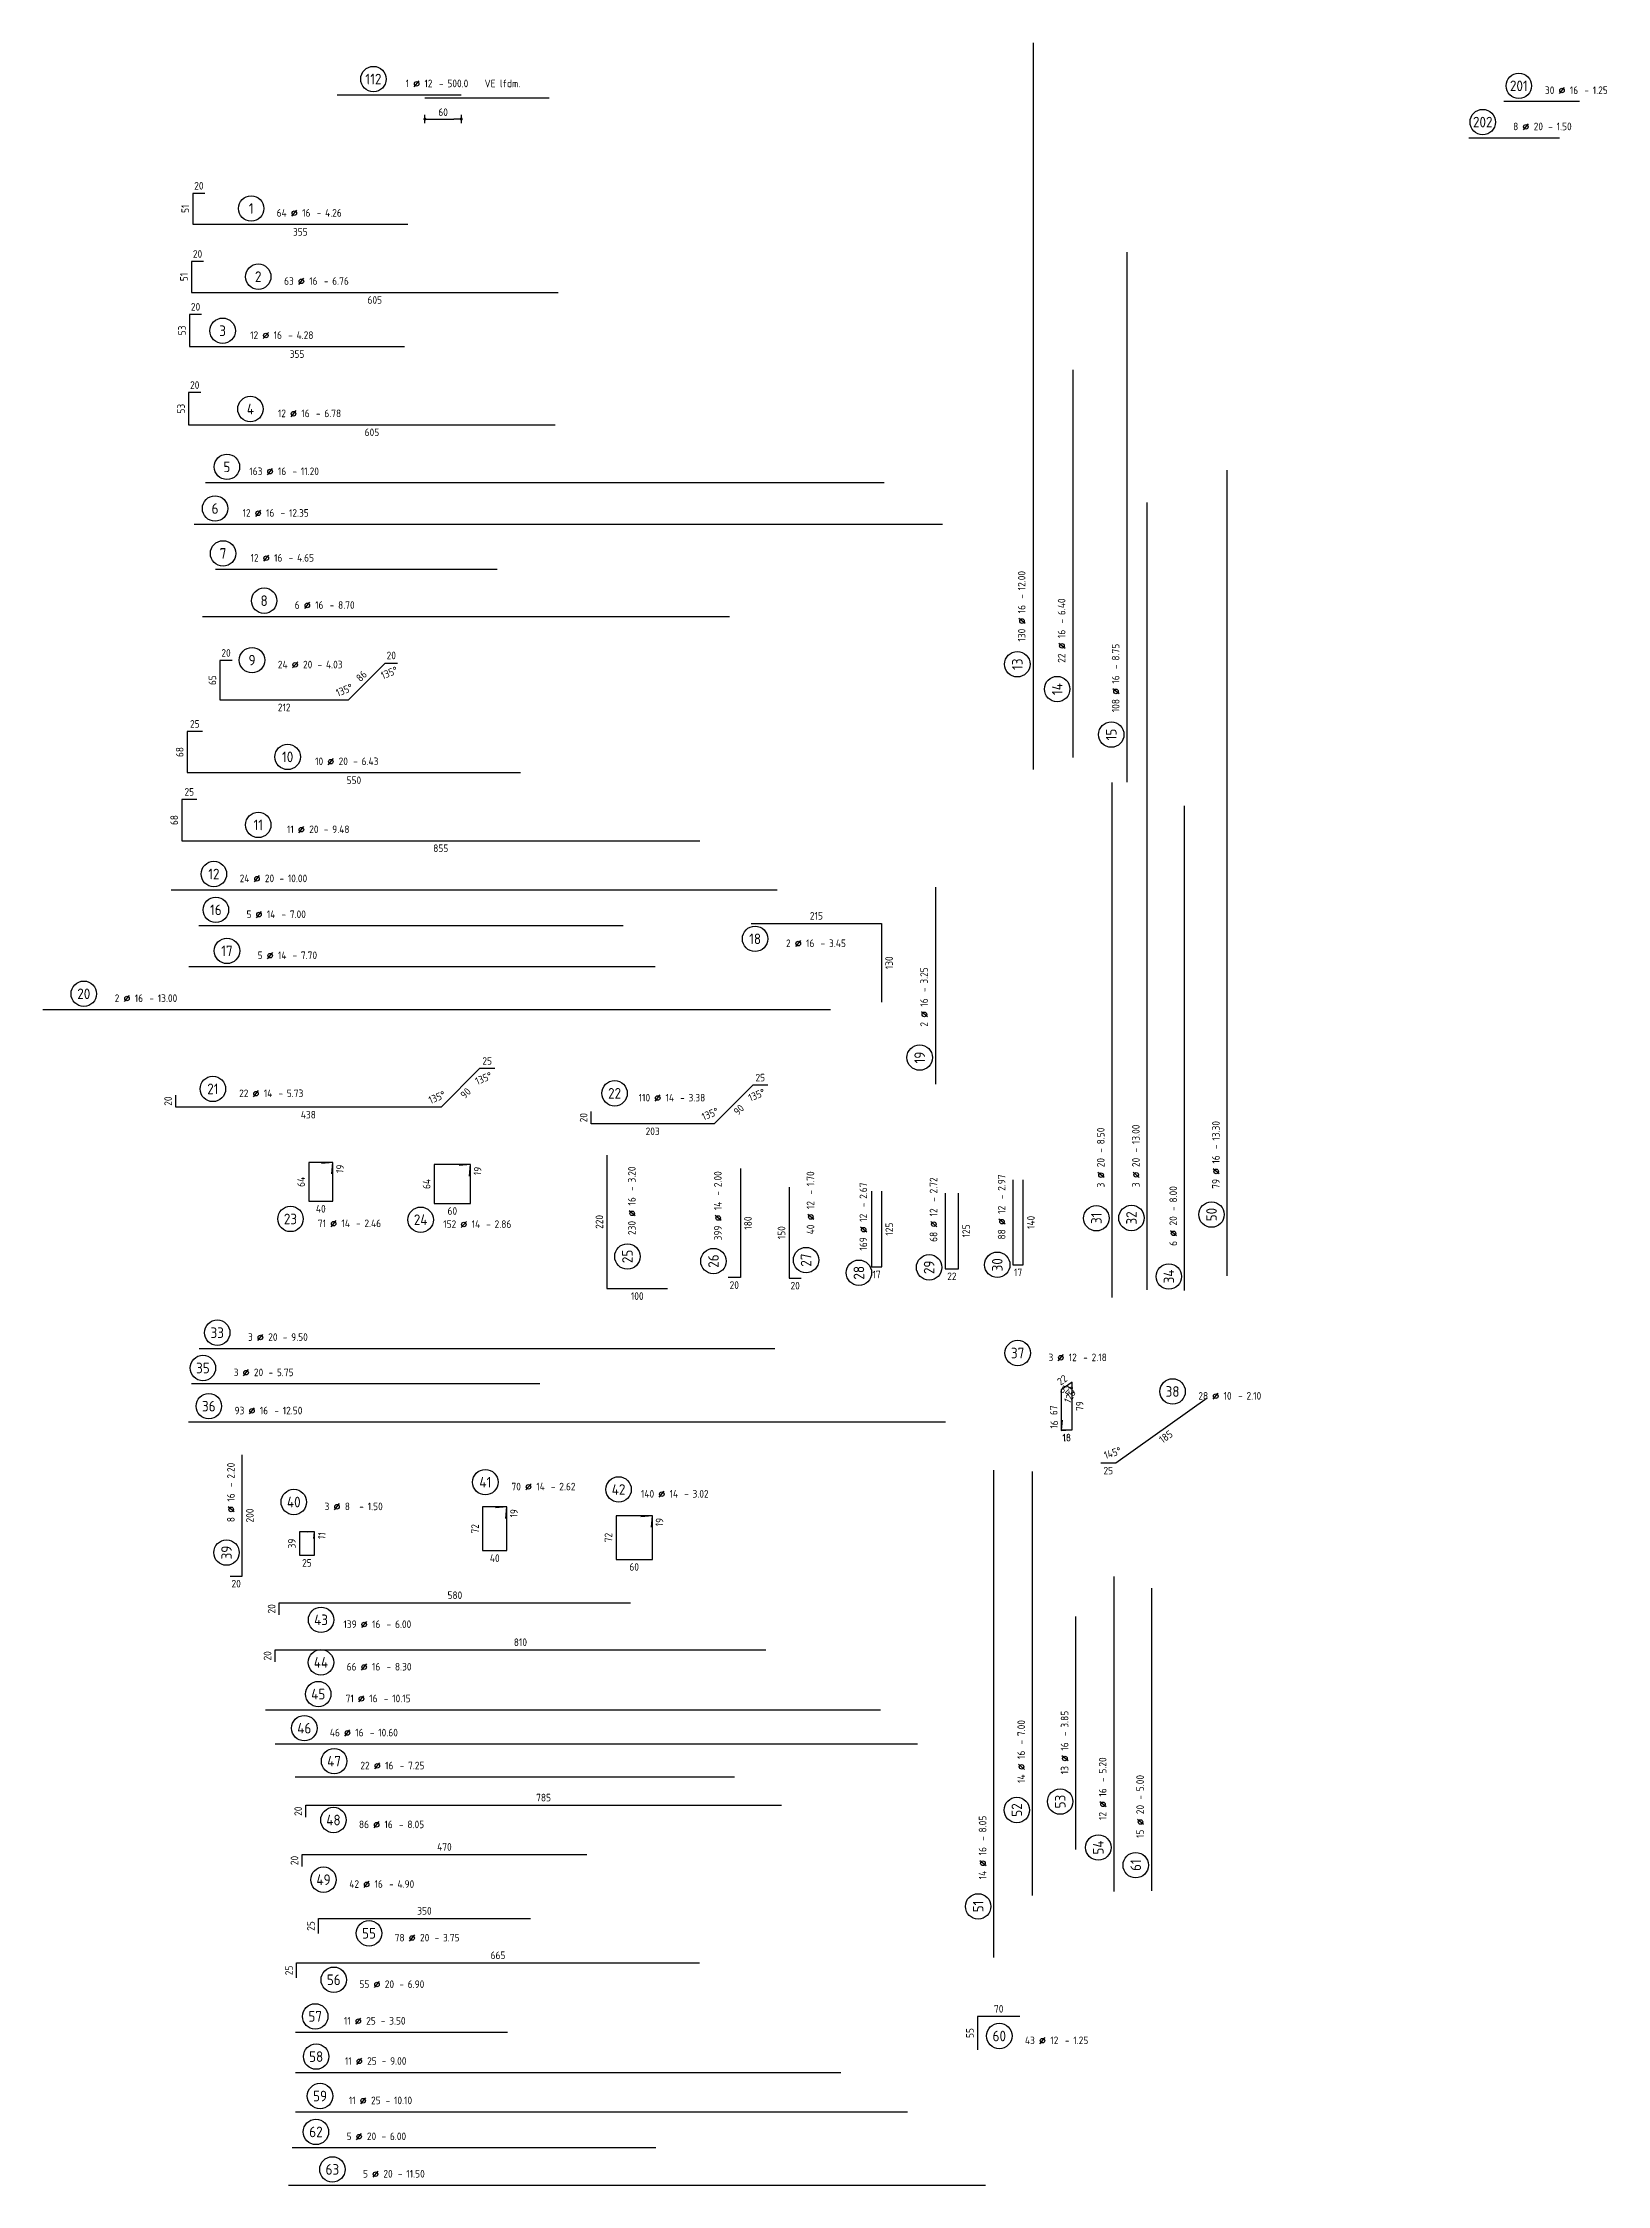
# Model space of a CAD drawing. Extents: x -59 to 99, y -34 to 56.
# Drawn here: x 73.45 to 99.27, y 9.22 to 44.59 of the extents above; entities that cross this region are included whole.
import ezdxf
from ezdxf.enums import TextEntityAlignment as Align

# ---------------------------------------------------------------- set-up
doc = ezdxf.new("R2010")
doc.units = 0
doc.header["$LTSCALE"] = 0.5
doc.linetypes.add('AUSGEZOGEN', pattern=[1000.01, 1000, 0.01])
for name, color, linetype in [('MASSE', 7, 'Continuous'), ('RND', 7, 'Continuous'), ('RND_BILD', 7, 'Continuous')]:
    doc.layers.add(name, color=color, linetype=linetype)
doc.styles.add('txt', font='isocp.shx')
doc.dimstyles.new('DOT_I', dxfattribs={"dimscale": 0.5, "dimtxt": 0.25, "dimasz": 0.25, "dimexe": 0.1, "dimexo": 0.3, "dimgap": 0.1, "dimtad": 1, "dimdec": 3, "dimzin": 3, "dimtxsty": 'txt', "dimblk": 'DOT', "dimblk1": 'DOT', "dimblk2": 'DOT', "dimsah": 1, "dimcen": 0.1, "dimse1": 1, "dimse2": 1, "dimazin": 0, "dimtfac": 1, "dimtdec": 4, "dimtix": 1, "dimtmove": 2, "dimatfit": 3, "dimfxl": 0, "dimtvp": 1, "dimtolj": 1, "dimtzin": 0, "dimarcsym": 0})

msp = doc.modelspace()

# ---------------------------------------------------------------- texts
at = {"layer": 'RND', "color": 7, "linetype": 'AUSGEZOGEN', "style": 'txt'}
for s, p in [('20', (76.47213, 34.5156)), ('20', (79.20024, 34.47371)), ('212', (77.43213, 33.6156)), ('25', (75.95742, 33.34374)), ('25', (75.86601, 32.22079)), ('550', (78.58242, 32.41374)), ('855', (80.01601, 31.29079)), ('215', (86.21662, 30.17483)), ('203', (83.5141, 26.61729)), ('40', (78.03648, 25.33817)), ('60', (80.20736, 25.30209)), ('20', (84.86174, 24.07779)), ('20', (85.86621, 24.06898)), ('17', (87.20933, 24.25242)), ('22', (88.45321, 24.22269)), ('17', (89.54665, 24.28861)), ('100', (83.25975, 23.89605)), ('18', (90.34806, 21.56121)), ('25', (91.03446, 21.01486)), ('25', (77.80768, 19.49149)), ('40', (80.90771, 19.56985)), ('60', (83.20923, 19.42488)), ('20', (76.63978, 19.1493)), ('580', (80.24929, 18.95806)), ('810', (81.33141, 18.18224)), ('785', (81.71347, 15.61728)), ('470', (80.07666, 14.80322)), ('350', (79.74716, 13.74712)), ('665', (80.96121, 13.01366)), ('70', (89.22612, 12.12898))]:
    msp.add_text(s, height=0.125, dxfattribs=at).set_placement(p, align=Align.MIDDLE)
for s, rotation, p in [('65', 90, (76.24713, 34.0656)), ('86', 45, (78.70779, 34.13304)), ('68', 90, (75.70742, 32.87874)), ('68', 90, (75.61601, 31.75579)), ('130', 90, (87.41662, 29.39983)), ('25', 360, (80.7823, 27.77769)), ('90', 45, (80.42749, 27.2461)), ('25', 360, (85.2905, 27.50369)), ('20', 90, (75.5159, 27.11629)), ('438', 360, (77.8309, 26.89129)), ('20', 90, (82.3741, 26.84229)), ('90', 45, (84.93569, 26.9721)), ('64', 90, (77.71148, 25.78317)), ('19', 84.999856, (78.35273, 25.99764)), ('64', 90, (79.78236, 25.74709)), ('19', 84.999856, (80.6236, 25.96156)), ('220', 90, (82.63475, 25.12105)), ('180', 90, (85.08674, 25.10279)), ('140', 90, (89.75665, 25.11361)), ('150', 90, (85.64121, 24.94398)), ('125', 90, (87.41933, 25.00242)), ('125', 90, (88.68821, 24.97269)), ('22', 35.837653, (90.27487, 22.51255)), ('67', 90, (90.13306, 22.01121)), ('79', 90, (90.56306, 22.08121)), ('16', 84.999856, (90.1405, 21.7768)), ('16', 5.000051, (90.34865, 21.55866)), ('185', 35.460397, (91.98541, 21.57468)), ('200', 90, (76.86478, 20.2743)), ('19', 84.999856, (81.22395, 20.30932)), ('19', 84.999856, (83.62548, 20.16434)), ('39', 90, (77.55768, 19.81149)), ('11', 84.999856, (78.05241, 19.9408)), ('72', 90, (80.58271, 20.05485)), ('72', 90, (82.78423, 19.90988)), ('20', 90, (77.22429, 18.73306)), ('20', 90, (77.15641, 17.95724)), ('20', 90, (77.66347, 15.39228)), ('20', 90, (77.60166, 14.57822)), ('25', 90, (77.87216, 13.49712)), ('25', 90, (77.51121, 12.76366)), ('55', 90, (88.75112, 11.72898))]:
    msp.add_text(s, height=0.125, rotation=rotation, dxfattribs=at).set_placement(p, align=Align.MIDDLE)
at = {"layer": 'RND_BILD', "color": 7, "linetype": 'AUSGEZOGEN', "style": 'txt'}
for s, p in [('20', (76.02376, 42.22793)), ('355', (77.69876, 41.46793)), ('20', (76.00231, 41.10267)), ('605', (78.92731, 40.34267)), ('20', (75.96963, 40.22972)), ('355', (77.64463, 39.44972)), ('20', (75.95532, 38.93762)), ('605', (78.88032, 38.15762))]:
    msp.add_text(s, height=0.125, dxfattribs=at).set_placement(p, align=Align.MIDDLE)
for s, p in [('51', (75.79876, 41.84793)), ('51', (75.77731, 40.72267)), ('53', (75.74463, 39.83972)), ('53', (75.73032, 38.54762))]:
    msp.add_text(s, height=0.125, rotation=90, dxfattribs=at).set_placement(p, align=Align.MIDDLE)

# ---------------------------------------------------------------- blocks, each defined once
blk = doc.blocks.new('RND_AUSZ')
at = {"layer": 'RND', "color": 7, "linetype": 'Continuous'}
blk.add_line((1.341, 0.262), (1.509, 0.466), dxfattribs=at)
at = {"layer": 'RND', "color": 1, "linetype": 'Continuous'}
blk.add_circle((0, 0.52), 0.42, dxfattribs=at)
at = {"layer": 'RND', "color": 7, "linetype": 'Continuous'}
blk.add_circle((1.425, 0.364), 0.075, dxfattribs=at)
at = {"layer": 'RND', "color": 7, "linetype": 'Continuous', "style": 'txt'}
blk.add_text('-', height=0.25, dxfattribs=at).set_placement((2.163, 0.25))
for tag, p in [('WIEOFT', (-0.536, 0.25)), ('STK', (1.174, 0.25))]:
    blk.add_attdef(tag, text='', height=0.25, dxfattribs=at).set_placement(p, align=Align.RIGHT)
at = {"layer": 'RND', "color": 1, "linetype": 'Continuous', "style": 'txt'}
blk.add_attdef('POS', text='', height=0.35, dxfattribs=at).set_placement((0, 0.52), align=Align.MIDDLE)
at = {"layer": 'RND', "color": 7, "linetype": 'Continuous', "style": 'txt'}
for tag, p in [('DS', (1.683, 0.25)), ('LANG', (2.441, 0.25)), ('TEXT', (3.669, 0.25))]:
    blk.add_attdef(tag, p, '', height=0.25, dxfattribs=at)
blk = doc.blocks.new('*D12')
at = {"layer": 'Defpoints', "color": 0, "linetype": 'AUSGEZOGEN', "transparency": 16777216}
for p in [(78.796, 34.045), (77.432, 33.741), (78.492, 33.841), (78.492, 33.741)]:
    blk.add_point(p, dxfattribs=at)
at = {"layer": 'RND', "color": 0, "linetype": 'AUSGEZOGEN', "transparency": 16777216, "insert": (78.425, 33.902), "char_height": 0.125, "attachment_point": 5, "rotation": 22.5, "style": 'txt'}
blk.add_mtext('\\A1;135°', dxfattribs=at)
blk = doc.blocks.new('DOT')
at = {"layer": 'MASSE', "color": 7, "linetype": 'Continuous'}
for p, q in [((0, 0), (-1, 0)), ((0, 0.54), (0, -0.54))]:
    blk.add_line(p, q, dxfattribs=at)
at = {"layer": 'MASSE', "color": 7, "linetype": 'Continuous', "const_width": 0.2}
blk.add_lwpolyline([(-0.1, 0, 1), (0.1, 0, 1)], format="xyb", close=True, dxfattribs=at)
blk = doc.blocks.new('*D13')
at = {"layer": 'Defpoints', "color": 0, "linetype": 'AUSGEZOGEN', "transparency": 16777216}
for p in [(79.1, 34.349), (79.2, 34.349), (78.796, 34.045), (79.1, 34.249)]:
    blk.add_point(p, dxfattribs=at)
at = {"layer": 'RND', "color": 0, "linetype": 'AUSGEZOGEN', "transparency": 16777216, "insert": (79.167, 34.187), "char_height": 0.125, "attachment_point": 5, "rotation": 22.5, "style": 'txt'}
blk.add_mtext('\\A1;135°', dxfattribs=at)
blk = doc.blocks.new('*D21')
at = {"layer": 'Defpoints', "color": 0, "linetype": 'AUSGEZOGEN', "transparency": 16777216}
for p in [(80.657, 27.653), (80.782, 27.653), (80.339, 27.334), (80.657, 27.553)]:
    blk.add_point(p, dxfattribs=at)
at = {"layer": 'RND', "color": 0, "linetype": 'AUSGEZOGEN', "transparency": 16777216, "insert": (80.724, 27.491), "char_height": 0.125, "attachment_point": 5, "rotation": 22.5, "style": 'txt'}
blk.add_mtext('\\A1;135°', dxfattribs=at)
blk = doc.blocks.new('*D22')
at = {"layer": 'Defpoints', "color": 0, "linetype": 'AUSGEZOGEN', "transparency": 16777216}
for p in [(80.339, 27.334), (77.831, 27.016), (80.021, 27.116), (80.021, 27.016)]:
    blk.add_point(p, dxfattribs=at)
at = {"layer": 'RND', "color": 0, "linetype": 'AUSGEZOGEN', "transparency": 16777216, "insert": (79.954, 27.178), "char_height": 0.125, "attachment_point": 5, "rotation": 22.5, "style": 'txt'}
blk.add_mtext('\\A1;135°', dxfattribs=at)
blk = doc.blocks.new('*D23')
at = {"layer": 'Defpoints', "color": 0, "linetype": 'AUSGEZOGEN', "transparency": 16777216}
for p in [(85.165, 27.379), (85.165, 27.279), (85.29, 27.379), (84.847, 27.06)]:
    blk.add_point(p, dxfattribs=at)
at = {"layer": 'RND', "color": 0, "linetype": 'AUSGEZOGEN', "transparency": 16777216, "insert": (85.232, 27.217), "char_height": 0.125, "attachment_point": 5, "rotation": 22.5, "style": 'txt'}
blk.add_mtext('\\A1;135°', dxfattribs=at)
blk = doc.blocks.new('*D24')
at = {"layer": 'Defpoints', "color": 0, "linetype": 'AUSGEZOGEN', "transparency": 16777216}
for p in [(84.847, 27.06), (83.514, 26.742), (84.529, 26.842), (84.529, 26.742)]:
    blk.add_point(p, dxfattribs=at)
at = {"layer": 'RND', "color": 0, "linetype": 'AUSGEZOGEN', "transparency": 16777216, "insert": (84.462, 26.904), "char_height": 0.125, "attachment_point": 5, "rotation": 22.5, "style": 'txt'}
blk.add_mtext('\\A1;135°', dxfattribs=at)
blk = doc.blocks.new('*D26')
at = {"layer": 'Defpoints', "color": 0, "linetype": 'AUSGEZOGEN', "transparency": 16777216}
for p in [(79.755, 43.68), (80.355, 43.68), (80.355, 43.33)]:
    blk.add_point(p, dxfattribs=at)
at = {"layer": 'RND', "color": 0, "linetype": 'AUSGEZOGEN', "lineweight": -2, "transparency": 16777216}
blk.add_line((79.88, 43.33), (80.23, 43.33), dxfattribs=at)
at = {"layer": 'RND', "color": 0, "linetype": 'AUSGEZOGEN', "lineweight": -2, "transparency": 16777216, "xscale": 0.125, "yscale": 0.125, "zscale": 0.125, "rotation": 180}
blk.add_blockref('DOT', (79.755, 43.33), dxfattribs=at)
at = {"layer": 'RND', "color": 0, "linetype": 'AUSGEZOGEN', "lineweight": -2, "transparency": 16777216, "xscale": 0.125, "yscale": 0.125, "zscale": 0.125}
blk.add_blockref('DOT', (80.355, 43.33), dxfattribs=at)
at = {"layer": 'RND', "color": 0, "linetype": 'AUSGEZOGEN', "transparency": 16777216, "insert": (80.055, 43.443), "char_height": 0.125, "attachment_point": 5, "style": 'txt'}
blk.add_mtext('\\A1;60', dxfattribs=at)
blk = doc.blocks.new('*D46')
at = {"layer": 'Defpoints', "color": 0, "linetype": 'AUSGEZOGEN', "transparency": 16777216}
for p in [(91.913, 21.676), (91.171, 21.239), (91.034, 21.14), (91.159, 21.14)]:
    blk.add_point(p, dxfattribs=at)
at = {"layer": 'RND', "color": 0, "linetype": 'AUSGEZOGEN', "transparency": 16777216, "insert": (91.106, 21.307), "char_height": 0.125, "attachment_point": 5, "rotation": 17.7302, "style": 'txt'}
blk.add_mtext('\\A1;145°', dxfattribs=at)
blk = doc.blocks.new('*D112')
at = {"layer": 'Defpoints', "color": 0, "linetype": 'AUSGEZOGEN', "transparency": 16777216}
for p in [(90.348, 22.411), (90.379, 22.395), (90.438, 22.476), (90.438, 22.081)]:
    blk.add_point(p, dxfattribs=at)
at = {"layer": 'RND', "color": 0, "linetype": 'AUSGEZOGEN', "lineweight": -2, "transparency": 16777216}
blk.add_arc((90.438, 22.476), 0.1, 215.8377, 270, dxfattribs=at)
at = {"layer": 'RND', "color": 0, "linetype": 'AUSGEZOGEN', "transparency": 16777216, "insert": (90.358, 22.32), "char_height": 0.125, "attachment_point": 5, "rotation": 332.9188, "style": 'txt'}
blk.add_mtext('\\A1;54°', dxfattribs=at)
blk = doc.blocks.new('*D113')
at = {"layer": 'Defpoints', "color": 0, "linetype": 'AUSGEZOGEN', "transparency": 16777216}
for p in [(90.258, 22.346), (90.348, 22.411), (90.258, 22.011), (90.325, 22.272)]:
    blk.add_point(p, dxfattribs=at)
at = {"layer": 'RND', "color": 0, "linetype": 'AUSGEZOGEN', "transparency": 16777216, "insert": (90.414, 22.267), "char_height": 0.125, "attachment_point": 5, "rotation": 62.9188, "style": 'txt'}
blk.add_mtext('\\A1;126°', dxfattribs=at)

# ---------------------------------------------------------------- dimensions: what is measured, and where the dimension line sits
at = {"layer": 'RND', "color": 7, "linetype": 'AUSGEZOGEN'}
dim = msp.add_linear_dim(base=(80.35531, 43.33002), p1=(79.75531, 43.68002), p2=(80.35531, 43.68002), dimstyle='DOT_I', override={"dimdec": 0, "dimlfac": 100}, dxfattribs=at)
dim.commit()
dim.dimension.update_dxf_attribs({"geometry": '*D26', "text_midpoint": (80.05531, 43.44252)})
for base, center, p1, p2, override, picture, middle in [((79.10024, 34.24871), (79.10024, 34.34871), (79.20024, 34.34871), (78.79618, 34.04465), {"dimdec": 4, "dimadec": 0}, '*D13', (79.16721, 34.18703)), ((78.49213, 33.8406), (78.49213, 33.7406), (78.79618, 34.04465), (77.43213, 33.7406), {"dimdec": 4, "dimadec": 0}, '*D12', (78.42516, 33.90228)), ((80.6573, 27.55269), (80.6573, 27.65269), (80.3391, 27.33449), (80.7823, 27.65269), {"dimdec": 2, "dimadec": 0}, '*D21', (80.72427, 27.49101)), ((80.0209, 27.11629), (80.0209, 27.01629), (77.8309, 27.01629), (80.3391, 27.33449), {"dimdec": 2, "dimadec": 0}, '*D22', (79.95393, 27.17797)), ((85.1655, 27.27869), (85.1655, 27.37869), (84.8473, 27.06049), (85.2905, 27.37869), {"dimdec": 2, "dimadec": 0}, '*D23', (85.23247, 27.21701)), ((84.5291, 26.84229), (84.5291, 26.74229), (83.5141, 26.74229), (84.8473, 27.06049), {"dimdec": 2, "dimadec": 0}, '*D24', (84.46213, 26.90397)), ((90.37913, 22.39542), (90.43806, 22.47621), (90.34806, 22.41121), (90.43806, 22.08121), {"dimdec": 4, "dimadec": 0}, '*D112', (90.35839, 22.3204)), ((90.3249, 22.27183), (90.25806, 22.34621), (90.25806, 22.01121), (90.34806, 22.41121), {"dimdec": 4, "dimadec": 0}, '*D113', (90.41387, 22.26654)), ((91.17054, 21.23925), (91.15946, 21.13986), (91.03446, 21.13986), (91.91289, 21.67649), {"dimdec": 2, "dimadec": 0}, '*D46', (91.10617, 21.30655))]:
    dim = msp.add_angular_dim_3p(base=base, center=center, p1=p1, p2=p2, dimstyle='DOT_I', override=override, dxfattribs=at)
    dim.commit()
    dim.dimension.update_dxf_attribs({"geometry": picture, "text_midpoint": middle, "dimtype": 165})

# ---------------------------------------------------------------- linework, layer by layer
at = {"layer": 'RND', "color": 1, "linetype": 'AUSGEZOGEN'}
for points in [[(89.79248, 44.58813), (89.79248, 32.58813)], [(78.30531, 43.73002), (80.35531, 43.73002)], [(79.75531, 43.68002), (81.80531, 43.68002)], [(98.81189, 43.61866), (97.56189, 43.61866)], [(96.98503, 43.01993), (98.48503, 43.01993)], [(76.12376, 42.10293), (75.92376, 42.10293), (75.92376, 41.59293), (79.47376, 41.59293)], [(91.34334, 41.13179), (91.34334, 32.38179)], [(76.10231, 40.97767), (75.90231, 40.97767), (75.90231, 40.46767), (81.95231, 40.46767)], [(76.06963, 40.10472), (75.86963, 40.10472), (75.86963, 39.57472), (79.41963, 39.57472)], [(90.45125, 39.18888), (90.45125, 32.78888)], [(76.05532, 38.81262), (75.85532, 38.81262), (75.85532, 38.28262), (81.90532, 38.28262)], [(92.99829, 24.23274), (92.99829, 37.53274)], [(76.13352, 37.32748), (87.33352, 37.32748)], [(91.67721, 23.99942), (91.67721, 36.99942)], [(75.9463, 36.63942), (88.2963, 36.63942)], [(76.30023, 35.898), (80.95024, 35.898)], [(76.08514, 35.11801), (84.78514, 35.11801)], [(76.57213, 34.3906), (76.37213, 34.3906), (76.37213, 33.7406), (78.49213, 33.7406), (79.10024, 34.34871), (79.30024, 34.34871)], [(76.08242, 33.21874), (75.83242, 33.21874), (75.83242, 32.53874), (81.33242, 32.53874)], [(91.09782, 23.87595), (91.09782, 32.37595)], [(75.99101, 32.09579), (75.74101, 32.09579), (75.74101, 31.41579), (84.29101, 31.41579)], [(92.29403, 23.99042), (92.29403, 31.99042)], [(75.56839, 30.60523), (85.56839, 30.60523)], [(88.18184, 30.64623), (88.18184, 27.39623)], [(76.02486, 30.01339), (83.02486, 30.01339)], [(85.14162, 30.04983), (87.29162, 30.04983), (87.29162, 28.74983)], [(75.85704, 29.33609), (83.55704, 29.33609)], [(73.44873, 28.62783), (86.44873, 28.62783)], [(80.9073, 27.65269), (80.6573, 27.65269), (80.0209, 27.01629), (75.6409, 27.01629), (75.6409, 27.21629)], [(85.4155, 27.37869), (85.1655, 27.37869), (84.5291, 26.74229), (82.4991, 26.74229), (82.4991, 26.94229)], [(82.75975, 26.22105), (82.75975, 24.02105), (83.75975, 24.02105)], [(78.21992, 25.9139), (78.23648, 26.10317), (77.83648, 26.10317), (77.83648, 25.46317), (78.23648, 25.46317), (78.23648, 26.10317), (78.04721, 26.08661)], [(80.4908, 25.87782), (80.50736, 26.06709), (79.90736, 26.06709), (79.90736, 25.42709), (80.50736, 25.42709), (80.50736, 26.06709), (80.31808, 26.05053)], [(84.96174, 26.00279), (84.96174, 24.20279), (84.76174, 24.20279)], [(85.76621, 25.69398), (85.76621, 24.19398), (85.96621, 24.19398)], [(87.12433, 25.62742), (87.12433, 24.37742), (87.29433, 24.37742), (87.29433, 25.62742)], [(88.34321, 25.59769), (88.34321, 24.34769), (88.56321, 24.34769), (88.56321, 25.59769)], [(89.46165, 25.81361), (89.46165, 24.41361), (89.63165, 24.41361), (89.63165, 25.81361)], [(76.03033, 23.03203), (85.53033, 23.03203)], [(81.65274, 22.44942), (75.90274, 22.44942)], [(90.272, 21.8456), (90.25806, 21.68621), (90.43806, 21.68621), (90.43806, 22.47621), (90.25806, 22.34621), (90.25806, 21.67621), (90.41745, 21.69016)], [(92.66632, 22.21312), (91.15946, 21.13986), (90.90946, 21.13986)], [(75.85017, 21.81948), (88.35017, 21.81948)], [(76.53978, 19.2743), (76.73978, 19.2743), (76.73978, 21.2743)], [(89.14723, 12.97451), (89.14723, 21.02451)], [(89.78525, 13.99798), (89.78525, 20.99798)], [(81.09115, 20.22557), (81.10771, 20.41485), (80.70771, 20.41485), (80.70771, 19.69485), (81.10771, 19.69485), (81.10771, 20.41485), (80.91843, 20.39829)], [(83.49267, 20.0806), (83.50923, 20.26988), (82.90923, 20.26988), (82.90923, 19.54988), (83.50923, 19.54988), (83.50923, 20.26988), (83.31996, 20.25332)], [(77.92309, 19.8969), (77.93268, 20.00649), (77.68268, 20.00649), (77.68268, 19.61649), (77.93268, 19.61649), (77.93268, 20.00649), (77.8231, 19.9969)], [(91.12975, 14.06589), (91.12975, 19.26589)], [(77.34929, 18.63306), (77.34929, 18.83306), (83.14929, 18.83306)], [(91.7477, 19.07707), (91.7477, 14.07707)], [(90.50092, 14.75827), (90.50092, 18.60827)], [(77.28141, 17.85724), (77.28141, 18.05724), (85.38141, 18.05724)], [(77.12382, 17.06594), (87.27382, 17.06594)], [(77.2848, 16.50256), (87.8848, 16.50256)], [(77.61518, 15.95862), (84.86518, 15.95862)], [(77.78847, 15.29228), (77.78847, 15.49228), (85.63847, 15.49228)], [(77.72666, 14.47822), (77.72666, 14.67822), (82.42666, 14.67822)], [(77.99716, 13.37212), (77.99716, 13.62212), (81.49716, 13.62212)], [(77.63621, 12.63866), (77.63621, 12.88866), (84.28621, 12.88866)], [(77.61903, 11.7437), (81.11903, 11.7437)], [(89.57612, 12.00398), (88.87612, 12.00398), (88.87612, 11.45398)], [(77.61903, 11.08061), (86.61903, 11.08061)], [(77.61903, 10.42933), (87.71903, 10.42933)], [(77.56535, 9.83684), (83.56535, 9.83684)], [(77.50524, 9.21791), (89.00524, 9.21791)]]:
    msp.add_lwpolyline(points, dxfattribs=at)

# ---------------------------------------------------------------- block references
at = {"layer": 'RND', "color": 7, "linetype": 'AUSGEZOGEN', "xscale": 0.5, "yscale": 0.5, "zscale": 0.5}
for p, values in [((78.90531, 43.73002), {'POS': '112', 'STK': '1', 'DS': '12', 'LANG': '500.0', 'TEXT': 'VE lfdm.'}), ((77.00405, 40.46767), {'POS': '2', 'STK': '63', 'DS': '16', 'LANG': '6.76'}), ((76.41598, 39.57472), {'POS': '3', 'STK': '12', 'DS': '16', 'LANG': '4.28'}), ((76.87431, 38.28262), {'POS': '4', 'STK': '12', 'DS': '16', 'LANG': '6.78'}), ((76.48649, 37.32748), {'POS': '5', 'STK': '163', 'DS': '16', 'LANG': '11.20'}), ((76.29109, 36.63942), {'POS': '6', 'STK': '12', 'DS': '16', 'LANG': '12.35'}), ((76.4238, 35.898), {'POS': '7', 'STK': '12', 'DS': '16', 'LANG': '4.65'}), ((77.10113, 35.11801), {'POS': '8', 'STK': '6', 'DS': '16', 'LANG': '8.70'}), ((76.90149, 34.13615), {'POS': '9', 'STK': '24', 'DS': '20', 'LANG': '4.03'}), ((77.00396, 31.41579), {'POS': '11', 'STK': '11', 'DS': '20', 'LANG': '9.48'}), ((76.27145, 30.60523), {'POS': '12', 'STK': '24', 'DS': '20', 'LANG': '10.00'}), ((76.25495, 27.05746), {'POS': '21', 'STK': '22', 'DS': '14', 'LANG': '5.73'}), ((82.88566, 26.98471), {'POS': '22', 'STK': '110', 'DS': '14', 'LANG': '3.38'}), ((77.53586, 24.91031), {'POS': '23', 'STK': '71', 'DS': '14', 'LANG': '2.46'}), ((79.68482, 24.89753), {'POS': '24', 'STK': '152', 'DS': '14', 'LANG': '2.86'}), ((76.32709, 23.03203), {'POS': '33', 'STK': '3', 'DS': '20', 'LANG': '9.50'}), ((92.09565, 22.0621), {'POS': '38', 'STK': '28', 'DS': '10', 'LANG': '2.10'}), ((80.7521, 20.56439), {'POS': '41', 'STK': '70', 'DS': '14', 'LANG': '2.62'}), ((82.95185, 20.44426), {'POS': '42', 'STK': '140', 'DS': '14', 'LANG': '3.02'}), ((77.59073, 20.23678), {'POS': '40', 'STK': '3', 'DS': '8', 'LANG': '1.50'}), ((77.99434, 17.06594), {'POS': '45', 'STK': '71', 'DS': '16', 'LANG': '10.15'}), ((78.25626, 15.95862), {'POS': '47', 'STK': '22', 'DS': '16', 'LANG': '7.25'}), ((78.25074, 12.34847), {'POS': '56', 'STK': '55', 'DS': '20', 'LANG': '6.90'}), ((77.95622, 9.83684), {'POS': '62', 'STK': '5', 'DS': '20', 'LANG': '6.00'})]:
    msp.add_blockref('RND_AUSZ', p, dxfattribs=at).add_auto_attribs(values)
at = {"layer": 'RND', "color": 1, "linetype": 'AUSGEZOGEN', "xscale": 0.5, "yscale": 0.5, "zscale": 0.5}
for p, values in [((97.81111, 43.61866), {'POS': '201', 'STK': '30', 'DS': '16', 'LANG': '1.25'}), ((97.21521, 43.01993), {'POS': '202', 'STK': '8', 'DS': '20', 'LANG': '1.50'}), ((76.88684, 41.59293), {'POS': '1', 'STK': '64', 'DS': '16', 'LANG': '4.26'}), ((77.4891, 32.53874), {'POS': '10', 'STK': '10', 'DS': '20', 'LANG': '6.43'}), ((76.30463, 30.01339), {'POS': '16', 'STK': '5', 'DS': '14', 'LANG': '7.00'}), ((85.20463, 29.5348), {'POS': '18', 'STK': '2', 'DS': '16', 'LANG': '3.45'}), ((89.53914, 22.69692), {'POS': '37', 'STK': '3', 'DS': '12', 'LANG': '2.18'}), ((76.09083, 22.44942), {'POS': '35', 'STK': '3', 'DS': '20', 'LANG': '5.75'}), ((76.18778, 21.81948), {'POS': '36', 'STK': '93', 'DS': '16', 'LANG': '12.50'}), ((78.04093, 18.29198), {'POS': '43', 'STK': '139', 'DS': '16', 'LANG': '6.00'}), ((78.03941, 17.58947), {'POS': '44', 'STK': '66', 'DS': '16', 'LANG': '8.30'}), ((77.7638, 16.50256), {'POS': '46', 'STK': '46', 'DS': '16', 'LANG': '10.60'}), ((78.24545, 14.98635), {'POS': '48', 'STK': '86', 'DS': '16', 'LANG': '8.05'}), ((78.08096, 14.00146), {'POS': '49', 'STK': '42', 'DS': '16', 'LANG': '4.90'}), ((78.8327, 13.11624), {'POS': '55', 'STK': '78', 'DS': '20', 'LANG': '3.75'}), ((77.94443, 11.7437), {'POS': '57', 'STK': '11', 'DS': '25', 'LANG': '3.50'}), ((89.23584, 11.42069), {'POS': '60', 'STK': '43', 'DS': '12', 'LANG': '1.25'})]:
    msp.add_blockref('RND_AUSZ', p, dxfattribs=at).add_auto_attribs(values)
at = {"layer": 'RND', "color": 1, "linetype": 'AUSGEZOGEN', "xscale": 0.5, "yscale": 0.5, "zscale": 0.5, "rotation": 90}
for p, values in [((89.79248, 34.32872), {'POS': '13', 'STK': '130', 'DS': '16', 'LANG': '12.00'}), ((91.09782, 25.18183), {'POS': '31', 'STK': '3', 'DS': '20', 'LANG': '8.50'}), ((91.67721, 25.18616), {'POS': '32', 'STK': '3', 'DS': '20', 'LANG': '13.00'}), ((92.99829, 25.24279), {'POS': '50', 'STK': '79', 'DS': '16', 'LANG': '13.30'}), ((83.35786, 24.55077), {'POS': '25', 'STK': '230', 'DS': '16', 'LANG': '3.20'}), ((86.3068, 24.49115), {'POS': '27', 'STK': '40', 'DS': '12', 'LANG': '1.70'}), ((92.29403, 24.22057), {'POS': '34', 'STK': '6', 'DS': '20', 'LANG': '8.00'}), ((76.73978, 19.66203), {'POS': '39', 'STK': '8', 'DS': '16', 'LANG': '2.20'}), ((89.78525, 15.41167), {'POS': '52', 'STK': '14', 'DS': '16', 'LANG': '7.00'})]:
    msp.add_blockref('RND_AUSZ', p, dxfattribs=at).add_auto_attribs(values)
at = {"layer": 'RND', "color": 7, "linetype": 'AUSGEZOGEN', "xscale": 0.5, "yscale": 0.5, "zscale": 0.5, "rotation": 90}
for p, values in [((90.45125, 33.91901), {'POS': '14', 'STK': '22', 'DS': '16', 'LANG': '6.40'}), ((91.34334, 33.16748), {'POS': '15', 'STK': '108', 'DS': '16', 'LANG': '8.75'}), ((84.77763, 24.47411), {'POS': '26', 'STK': '399', 'DS': '14', 'LANG': '2.00'}), ((88.33736, 24.3713), {'POS': '29', 'STK': '68', 'DS': '12', 'LANG': '2.72'}), ((89.46165, 24.41361), {'POS': '30', 'STK': '88', 'DS': '12', 'LANG': '2.97'}), ((87.17821, 24.28179), {'POS': '28', 'STK': '169', 'DS': '12', 'LANG': '2.67'}), ((90.50092, 15.55039), {'POS': '53', 'STK': '13', 'DS': '16', 'LANG': '3.85'}), ((91.12975, 14.79229), {'POS': '54', 'STK': '12', 'DS': '16', 'LANG': '5.20'}), ((91.7477, 14.50143), {'POS': '61', 'STK': '15', 'DS': '20', 'LANG': '5.00'}), ((89.14723, 13.82022), {'POS': '51', 'STK': '14', 'DS': '16', 'LANG': '8.05'})]:
    msp.add_blockref('RND_AUSZ', p, dxfattribs=at).add_auto_attribs(values)
at = {"layer": 'RND', "color": 102, "linetype": 'AUSGEZOGEN', "xscale": 0.5, "yscale": 0.5, "zscale": 0.5}
for p, values in [((76.4875, 29.33609), {'POS': '17', 'STK': '5', 'DS': '14', 'LANG': '7.70'}), ((74.1244, 28.62783), {'POS': '20', 'STK': '2', 'DS': '16', 'LANG': '13.00'}), ((77.95984, 11.08061), {'POS': '58', 'STK': '11', 'DS': '25', 'LANG': '9.00'}), ((78.02398, 10.42933), {'POS': '59', 'STK': '11', 'DS': '25', 'LANG': '10.10'}), ((78.2278, 9.21791), {'POS': '63', 'STK': '5', 'DS': '20', 'LANG': '11.50'})]:
    msp.add_blockref('RND_AUSZ', p, dxfattribs=at).add_auto_attribs(values)
at = {"layer": 'RND', "color": 102, "linetype": 'AUSGEZOGEN', "xscale": 0.5, "yscale": 0.5, "zscale": 0.5, "rotation": 90}
msp.add_blockref('RND_AUSZ', (88.18184, 27.83469), dxfattribs=at).add_auto_attribs({'POS': '19', 'STK': '2', 'DS': '16', 'LANG': '3.25'})

msp.set_redraw_order([(e.dxf.handle, doc.entitydb.next_handle()) for e in msp.query("TEXT MTEXT ATTDEF DIMENSION ARC_DIMENSION")])  # texts and dimensions are drawn at this point

doc.saveas('drawing.dxf')
